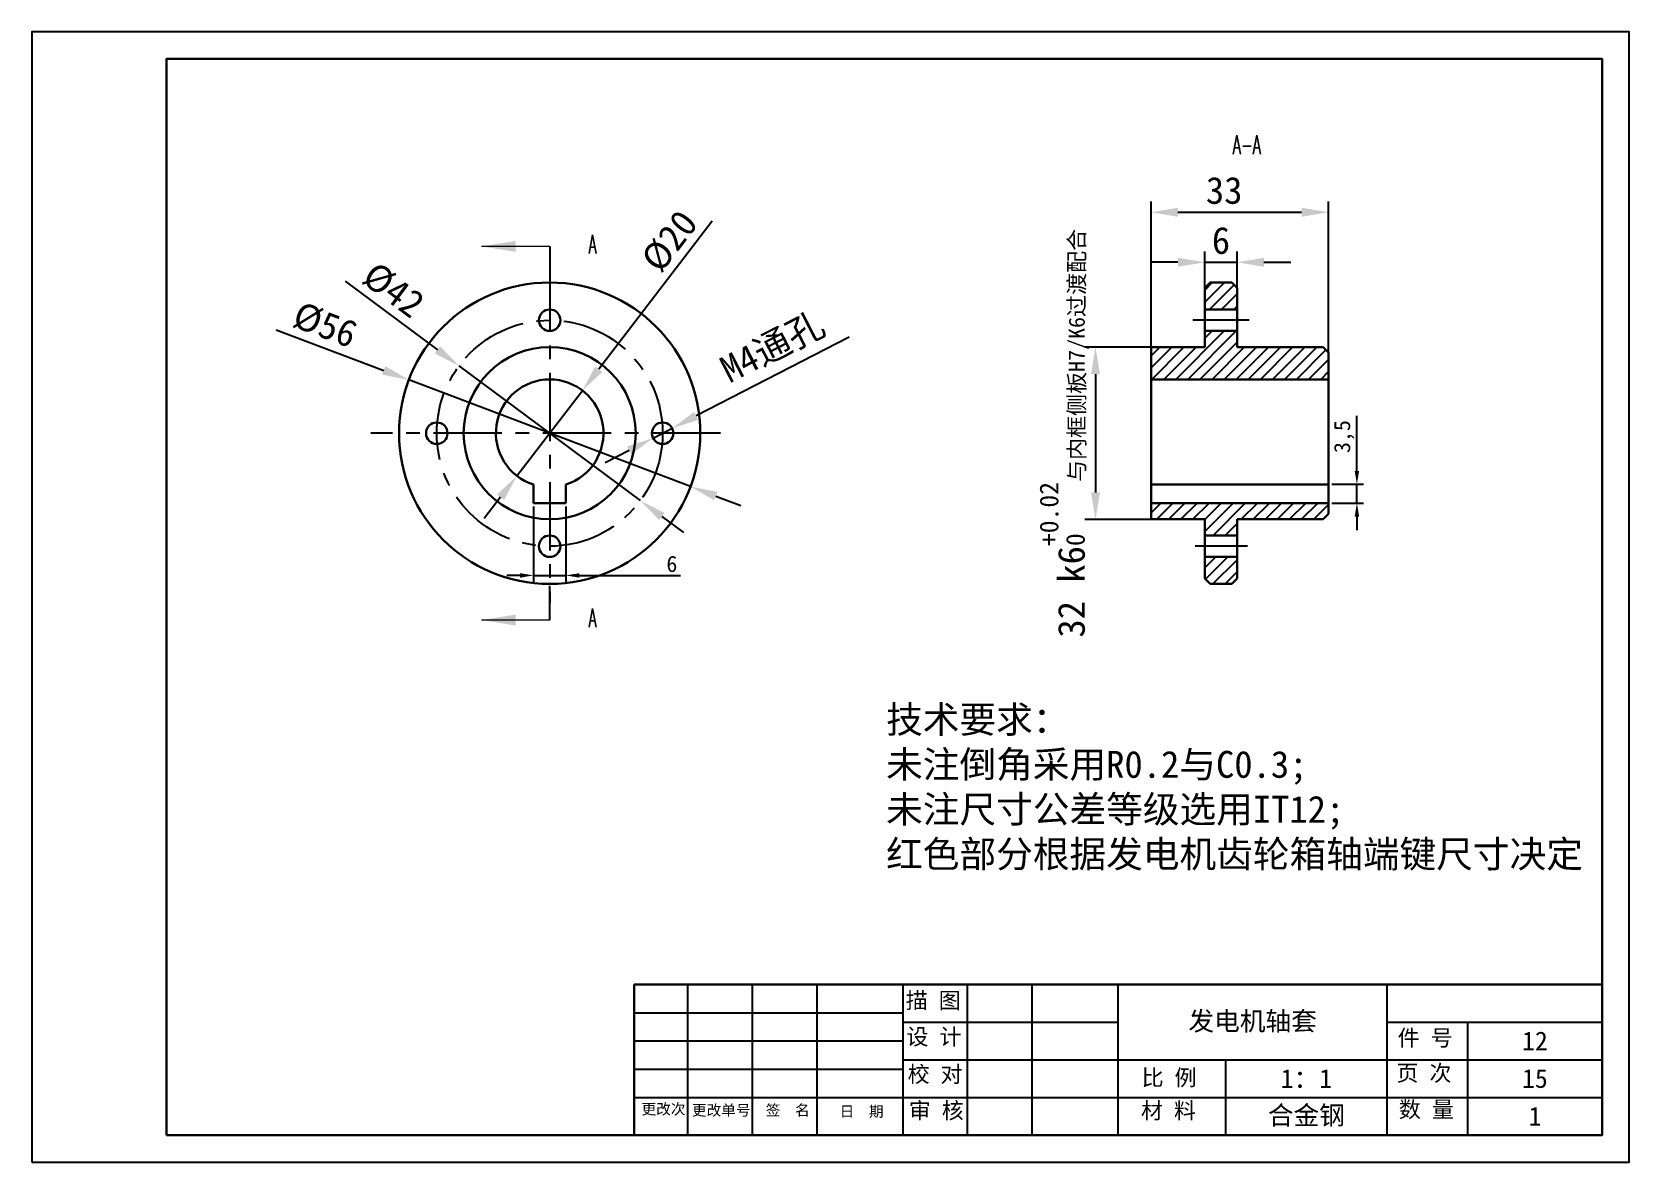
# Model space of a CAD drawing. Header units: millimetres. Extents: x -473 to 6267, y 319 to 3284.
# Drawn here: x 4012 to 4309, y 372.3 to 582.3 of the extents above; entities that cross this region are included whole.
import ezdxf

# ---------------------------------------------------------------- set-up
doc = ezdxf.new("R2010")
doc.units = ezdxf.units.MM
doc.linetypes.add('CENTERX2', pattern=[20.32, 12.7, -2.54, 2.54, -2.54])
for name, color, linetype in [('10', 7, 'Continuous'), ('SLD-0', 7, 'Continuous'), ('轮廓实线层', 170, 'Continuous')]:
    doc.layers.add(name, color=color, linetype=linetype)
for name, color, linetype, lineweight in [('3mm', 7, 'Continuous', 30), ('中心线层', 1, 'CENTERX2', 25), ('标题栏', 7, 'Continuous', 25)]:
    doc.layers.add(name, color=color, linetype=linetype, lineweight=lineweight)
doc.styles.add('SLDTEXTSTYLE4', font='TXT', dxfattribs={"width": 0.566667, "bigfont": 'bigfont'})
doc.dimstyles.new('a3', dxfattribs={"dimtxt": 5, "dimasz": 5, "dimexe": 2, "dimexo": 0, "dimgap": 1.524, "dimtad": 1, "dimdec": 1, "dimzin": 0, "dimtxsty": 'Standard', "dimcen": 2.5, "dimazin": 0, "dimtp": 0.21, "dimtfac": 1, "dimtdec": 1, "dimtmove": 0, "dimatfit": 3, "dimfxl": 1, "dimtzin": 0, "dimarcsym": 0})
doc.dimstyles.new('a4', dxfattribs={"dimtxt": 3, "dimasz": 2.5, "dimexe": 1.25, "dimexo": 0.625, "dimtad": 1, "dimtxsty": 'Standard', "dimcen": 2.5, "dimadec": 0, "dimazin": 0, "dimtfac": 1, "dimtmove": 0, "dimatfit": 3, "dimfxl": 1, "dimarcsym": 0})

msp = doc.modelspace()

# ---------------------------------------------------------------- texts
at = {"color": 7, "linetype": 'Continuous', "char_height": 3.5, "attachment_point": 1, "style": 'SLDTEXTSTYLE4'}
for insert in [(4115.516, 544.642), (4115.516, 475.202)]:
    msp.add_mtext('A', dxfattribs=dict(at, insert=insert))
at = {"layer": '10', "insert": (4237.944, 563.118), "char_height": 3.5, "attachment_point": 2, "style": 'SLDTEXTSTYLE4'}
msp.add_mtext('A-A', dxfattribs=at)
at = {"layer": 'SLD-0', "linetype": 'Continuous', "lineweight": -3, "insert": (4170.852, 457.057), "char_height": 5, "attachment_point": 1}
msp.add_mtext_dynamic_manual_height_columns('{\\fSimSun|b0|i0|c134|p54;技术要求：\\P未注倒角采用R0.2与C0.3;\\P未注尺寸公差等级选用IT12;\\P\\C240;\\c2367469;红色\\C256;部分根据发电机齿轮箱轴端\\C240;\\c2367469;键尺寸决定}', width=122.83668, gutter_width=17.5, heights=[0], dxfattribs=at)
at = {"layer": '标题栏', "attachment_point": 1}
for s, insert, char_height, width in [('{\\fSimSun|b0|i0|c134|p54; 描 图}', (4172.453, 403.869), 3, 12.20894), ('{\\fSimSun|b0|i0|c134|p54;设 计}', (4174.633, 397.114), 3, 11.99092), ('{\\fSimSun|b0|i0|c134|p54;件 号}', (4265.982, 396.896), 3, 14.17108), ('{\\fSimSun|b0|i0|c134|p54;校 对}', (4174.851, 390.141), 3, 11.99092), ('{\\fSimSun|b0|i0|c134|p54;比 例}', (4218.363, 389.519), 3, 12.20893), ('{\\fSimSun|b0|i0|c134|p54;页 次}', (4265.764, 390.359), 3, 14.60712), ('{\\fSimSun|b0|i0|c134|p54;更改次}', (4125.365, 383.167), 2, 9.37414), ('{\\fSimSun|b0|i0|c134|p54;更改单号}', (4134.736, 382.95), 2, 12.42695), ('{\\fSimSun|b0|i0|c134|p54;签  名}', (4148.471, 382.95), 2, 11.99092), ('{\\fSimSun|b0|i0|c134|p54;审 核}', (4175.069, 383.385), 3, 12.20893), ('{\\fSimSun|b0|i0|c134|p54;材 料}', (4218.236, 383.385), 3, 18.09539), ('{\\fSimSun|b0|i0|c134|p54;数 量}', (4266.2, 383.603), 3, 14.60712), ('{\\fSimSun|b0|i0|c134|p54;日  期}', (4162.206, 382.732), 2, 16.13323)]:
    msp.add_mtext(s, dxfattribs=dict(at, insert=insert, char_height=char_height, width=width))
at = {"layer": '标题栏', "linetype": 'Continuous', "lineweight": -3, "char_height": 3.5, "attachment_point": 5}
for s, width, insert in [('{\\fSimSun|b0|i0|c134|p54;发电机轴套}', 50, (4239.009, 398.32)), ('12', 25, (4291.509, 394.82)), ('{\\fSimSun|b0|i0|c134|p54;1：1}', 30, (4249.009, 387.82)), ('15', 25, (4291.509, 387.82)), ('{\\fSimSun|b0|i0|c134|p54;合金钢}', 30, (4249.009, 380.82)), ('1', 25, (4291.509, 380.82))]:
    msp.add_mtext_dynamic_manual_height_columns(s, width=width, gutter_width=17.5, heights=[0], dxfattribs=dict(at, insert=insert))

# ---------------------------------------------------------------- blocks, each defined once
blk = doc.blocks.new('*D104')
at = {"layer": 'Defpoints', "color": 0, "transparency": 16777216}
for p in [(4114.38, 515.69), (4102.2, 499.82)]:
    blk.add_point(p, dxfattribs=at)
at = {"layer": '轮廓实线层', "color": 0, "lineweight": -2, "transparency": 16777216}
for p, q in [((4138.52, 547.15), (4117.42, 519.65)), ((4102.2, 499.82), (4114.38, 515.69)), ((4099.16, 495.85), (4096.11, 491.89))]:
    blk.add_line(p, q, dxfattribs=at)
at = {"layer": '轮廓实线层', "color": 0, "transparency": 16777216}
for points in [[(4116.76, 520.16), (4118.08, 519.15), (4114.38, 515.69)], [(4098.5, 496.36), (4099.82, 495.35), (4102.2, 499.82)]]:
    blk.add_solid(points, dxfattribs=at)
at = {"layer": '轮廓实线层', "color": 0, "lineweight": -3, "transparency": 16777216, "insert": (4130.6, 543.43), "char_height": 5, "attachment_point": 5, "rotation": 52.4983}
blk.add_mtext('%%C20', dxfattribs=at)
blk = doc.blocks.new('*D105')
at = {"layer": 'Defpoints', "color": 0, "transparency": 16777216}
for p in [(4091.43, 520.27), (4125.15, 495.24)]:
    blk.add_point(p, dxfattribs=at)
at = {"layer": '轮廓实线层', "color": 0, "lineweight": -2, "transparency": 16777216}
for p, q in [((4070.24, 536), (4087.41, 523.25)), ((4125.15, 495.24), (4091.43, 520.27)), ((4129.17, 492.26), (4133.18, 489.28))]:
    blk.add_line(p, q, dxfattribs=at)
at = {"layer": '轮廓实线层', "color": 0, "transparency": 16777216}
for points in [[(4087.91, 523.92), (4086.92, 522.58), (4091.43, 520.27)], [(4129.66, 492.93), (4128.67, 491.59), (4125.15, 495.24)]]:
    blk.add_solid(points, dxfattribs=at)
at = {"layer": '轮廓实线层', "color": 0, "lineweight": -3, "transparency": 16777216, "insert": (4079.22, 534.35), "char_height": 5, "attachment_point": 5, "rotation": 323.4116}
blk.add_mtext('%%C42', dxfattribs=at)
blk = doc.blocks.new('*D106')
at = {"layer": 'Defpoints', "color": 0, "transparency": 16777216}
for p in [(4082.1, 517.66), (4134.48, 497.85)]:
    blk.add_point(p, dxfattribs=at)
at = {"layer": '轮廓实线层', "color": 0, "lineweight": -2, "transparency": 16777216}
for p, q in [((4057.42, 526.99), (4077.42, 519.43)), ((4134.48, 497.85), (4082.1, 517.66)), ((4139.16, 496.08), (4143.83, 494.31))]:
    blk.add_line(p, q, dxfattribs=at)
at = {"layer": '轮廓实线层', "color": 0, "transparency": 16777216}
for points in [[(4077.72, 520.21), (4077.13, 518.65), (4082.1, 517.66)], [(4139.45, 496.86), (4138.86, 495.3), (4134.48, 497.85)]]:
    blk.add_solid(points, dxfattribs=at)
at = {"layer": '轮廓实线层', "color": 0, "lineweight": -3, "transparency": 16777216, "insert": (4066.51, 527.86), "char_height": 5, "attachment_point": 5, "rotation": 339.2839}
blk.add_mtext('%%C56', dxfattribs=at)
blk = doc.blocks.new('*D107')
at = {"layer": 'Defpoints', "color": 0, "transparency": 16777216}
for p in [(4131.07, 508.67), (4127.51, 506.84)]:
    blk.add_point(p, dxfattribs=at)
at = {"layer": '轮廓实线层', "color": 0, "lineweight": -2, "transparency": 16777216}
for p, q in [((4164, 525.62), (4135.51, 510.96)), ((4127.51, 506.84), (4131.07, 508.67)), ((4123.06, 504.55), (4118.62, 502.26))]:
    blk.add_line(p, q, dxfattribs=at)
at = {"layer": '轮廓实线层', "color": 0, "transparency": 16777216}
for points in [[(4135.13, 511.7), (4135.89, 510.22), (4131.07, 508.67)], [(4122.68, 505.29), (4123.45, 503.81), (4127.51, 506.84)]]:
    blk.add_solid(points, dxfattribs=at)
at = {"layer": '轮廓实线层', "color": 0, "lineweight": -3, "transparency": 16777216, "insert": (4149.81, 523.64), "char_height": 5, "attachment_point": 5, "rotation": 27.2328}
blk.add_mtext('M4{\\fSimSun|b0|i0|c134|p2;通孔}', dxfattribs=at)
blk = doc.blocks.new('*D108')
at = {"layer": 'Defpoints', "color": 0, "transparency": 16777216}
for p in [(4236.12, 539.52), (4230.12, 526.75), (4236.12, 526.75)]:
    blk.add_point(p, dxfattribs=at)
at = {"layer": '轮廓实线层', "color": 0, "lineweight": -2, "transparency": 16777216}
for p, q in [((4230.12, 526.75), (4230.12, 541.52)), ((4236.12, 526.75), (4236.12, 541.52)), ((4225.12, 539.52), (4220.12, 539.52)), ((4230.12, 539.52), (4236.12, 539.52)), ((4241.12, 539.52), (4246.12, 539.52))]:
    blk.add_line(p, q, dxfattribs=at)
at = {"layer": '轮廓实线层', "color": 0, "transparency": 16777216}
for points in [[(4225.12, 540.36), (4225.12, 538.69), (4230.12, 539.52)], [(4241.12, 540.36), (4241.12, 538.69), (4236.12, 539.52)]]:
    blk.add_solid(points, dxfattribs=at)
at = {"layer": '轮廓实线层', "color": 0, "lineweight": -3, "transparency": 16777216, "insert": (4233.12, 543.55), "char_height": 5, "attachment_point": 5}
blk.add_mtext('6', dxfattribs=at)
blk = doc.blocks.new('*D109')
at = {"layer": 'Defpoints', "color": 0, "transparency": 16777216}
for p in [(4253.12, 548.81), (4253.12, 494.75), (4220.12, 491.75)]:
    blk.add_point(p, dxfattribs=at)
at = {"layer": '轮廓实线层', "color": 0, "lineweight": -2, "transparency": 16777216}
for p, q in [((4220.12, 491.75), (4220.12, 550.81)), ((4253.12, 494.75), (4253.12, 550.81)), ((4225.12, 548.81), (4248.12, 548.81))]:
    blk.add_line(p, q, dxfattribs=at)
at = {"layer": '轮廓实线层', "color": 0, "transparency": 16777216}
for points in [[(4225.12, 549.65), (4225.12, 547.98), (4220.12, 548.81)], [(4248.12, 549.65), (4248.12, 547.98), (4253.12, 548.81)]]:
    blk.add_solid(points, dxfattribs=at)
at = {"layer": '轮廓实线层', "color": 0, "lineweight": -3, "transparency": 16777216, "insert": (4233.72, 552.84), "char_height": 5, "attachment_point": 5}
blk.add_mtext('33', dxfattribs=at)
blk = doc.blocks.new('*D14')
at = {"layer": 'Defpoints', "color": 0, "transparency": 16777216}
for p in [(4220.12, 523.75), (4209.79, 491.75), (4220.12, 491.75)]:
    blk.add_point(p, dxfattribs=at)
at = {"layer": '轮廓实线层', "color": 0, "lineweight": -2, "transparency": 16777216}
for p, q in [((4220.12, 523.75), (4207.79, 523.75)), ((4209.79, 518.75), (4209.79, 496.75)), ((4220.12, 491.75), (4207.79, 491.75))]:
    blk.add_line(p, q, dxfattribs=at)
at = {"layer": '轮廓实线层', "color": 0, "transparency": 16777216}
for points in [[(4208.96, 518.75), (4210.62, 518.75), (4209.79, 523.75)], [(4208.96, 496.75), (4210.62, 496.75), (4209.79, 491.75)]]:
    blk.add_solid(points, dxfattribs=at)
at = {"layer": '轮廓实线层', "color": 0, "lineweight": -3, "transparency": 16777216, "insert": (4203.96, 507.75), "char_height": 5, "width": 127.2892, "attachment_point": 5, "rotation": 90}
blk.add_mtext('32 k6{\\H0.7x;\\S+0.02^ 0;\\fSimSun|b0|i0|c134|p54;\\H0.85714x;与内框侧板\\Ftxt|c134;H7\\fSimSun|b0|i0|c134|p54;/K6过渡配合}', dxfattribs=at)
blk = doc.blocks.new('*D15')
at = {"layer": 'Defpoints', "color": 0, "transparency": 16777216}
for p in [(4253.12, 498.26), (4253.12, 494.75), (4258.4, 494.75)]:
    blk.add_point(p, dxfattribs=at)
at = {"layer": '中心线层', "color": 0, "lineweight": -2, "transparency": 16777216}
for p, q in [((4258.4, 500.76), (4258.4, 511.01)), ((4253.74, 498.26), (4259.65, 498.26)), ((4258.4, 494.75), (4258.4, 498.26)), ((4253.74, 494.75), (4259.65, 494.75)), ((4258.4, 492.25), (4258.4, 489.75))]:
    blk.add_line(p, q, dxfattribs=at)
at = {"layer": '中心线层', "color": 0, "transparency": 16777216}
for points in [[(4257.98, 500.76), (4258.82, 500.76), (4258.4, 498.26)], [(4257.98, 492.25), (4258.82, 492.25), (4258.4, 494.75)]]:
    blk.add_solid(points, dxfattribs=at)
at = {"layer": '中心线层', "color": 0, "lineweight": -3, "transparency": 16777216, "insert": (4256.03, 507.13), "char_height": 3, "attachment_point": 5, "rotation": 90}
blk.add_mtext('{\\C1;3,5}', dxfattribs=at)
blk = doc.blocks.new('*D16')
at = {"layer": 'Defpoints', "color": 0, "transparency": 16777216}
for p in [(4105.29, 494.75), (4111.29, 494.75), (4111.29, 481.33)]:
    blk.add_point(p, dxfattribs=at)
at = {"layer": '轮廓实线层', "color": 0, "lineweight": -2, "transparency": 16777216}
for p, q in [((4105.29, 494.13), (4105.29, 480.08)), ((4111.29, 494.13), (4111.29, 480.08)), ((4102.79, 481.33), (4100.29, 481.33)), ((4105.29, 481.33), (4111.29, 481.33)), ((4113.79, 481.33), (4132.64, 481.33))]:
    blk.add_line(p, q, dxfattribs=at)
at = {"layer": '轮廓实线层', "color": 0, "transparency": 16777216}
for points in [[(4102.79, 481.74), (4102.79, 480.91), (4105.29, 481.33)], [(4113.79, 481.74), (4113.79, 480.91), (4111.29, 481.33)]]:
    blk.add_solid(points, dxfattribs=at)
at = {"layer": '轮廓实线层', "color": 0, "lineweight": -3, "transparency": 16777216, "insert": (4131.01, 483.45), "char_height": 3, "attachment_point": 5}
blk.add_mtext('{\\C1;6}', dxfattribs=at)

# ---------------------------------------------------------------- dimensions: what is measured, and where the dimension line sits
at = {"layer": '中心线层', "lineweight": -3}
dim = msp.add_linear_dim(base=(4258.401, 494.754), p1=(4253.117, 498.255), p2=(4253.117, 494.754), angle=90, text='{\\C1;<>}', dimstyle='a4', dxfattribs=at)
dim.commit()
dim.dimension.update_dxf_attribs({"geometry": '*D15', "text_midpoint": (4258.401, 507.13), "dimtype": 160})
at = {"layer": '轮廓实线层', "lineweight": -3}
dim = msp.add_linear_dim(base=(4209.789, 491.754), p1=(4220.117, 523.754), p2=(4220.117, 491.754), angle=90, text='32 k6{\\H0.7x;\\S+0.02^ 0;\\fSimSun|b0|i0|c134|p54;\\H0.85714x;与内框侧板\\Ftxt|c134;H7\\fSimSun|b0|i0|c134|p54;/K6过渡配合}', dimstyle='a3', dxfattribs=at)
dim.commit()
dim.dimension.update_dxf_attribs({"geometry": '*D14', "text_midpoint": (4209.789, 507.754), "dimtype": 160})
for base, p1, p2, text, picture, middle in [((4253.117, 548.814), (4220.117, 491.754), (4253.117, 494.754), '33', '*D109', (4233.721, 548.814)), ((4236.117, 539.522), (4230.117, 526.754), (4236.117, 526.754), '6', '*D108', (4233.117, 539.522))]:
    dim = msp.add_linear_dim(base=base, p1=p1, p2=p2, text=text, dimstyle='a3', dxfattribs=at)
    dim.commit()
    dim.dimension.update_dxf_attribs({"geometry": picture, "text_midpoint": middle, "dimtype": 160})
dim = msp.add_diameter_dim_2p(p1=(4102.201, 499.821), p2=(4114.377, 515.688), text='%%C20', dimstyle='a3', dxfattribs=at)
dim.commit()
dim.dimension.update_dxf_attribs({"geometry": '*D104', "text_midpoint": (4133.788, 540.984), "dimtype": 163})
for p1, p2, text, picture, middle in [((4125.151, 495.237), (4091.427, 520.272), '%%C42', '*D105', (4079.22, 534.346)), ((4134.479, 497.85), (4082.099, 517.659), '%%C56', '*D106', (4066.508, 527.858)), ((4127.511, 506.839), (4131.067, 508.67), 'M4{\\fSimSun|b0|i0|c134|p2;通孔}', '*D107', (4149.814, 523.644))]:
    dim = msp.add_diameter_dim_2p(p1=p1, p2=p2, text=text, dimstyle='a3', dxfattribs=at)
    dim.commit()
    dim.dimension.update_dxf_attribs({"geometry": picture, "text_midpoint": middle})
at = {"layer": '轮廓实线层', "color": 1, "lineweight": -3}
dim = msp.add_linear_dim(base=(4111.289, 481.327), p1=(4105.289, 494.754), p2=(4111.289, 494.754), text='{\\C1;<>}', dimstyle='a4', dxfattribs=at)
dim.commit()
dim.dimension.update_dxf_attribs({"geometry": '*D16', "text_midpoint": (4131.011, 481.327), "dimtype": 160})

# ---------------------------------------------------------------- hatches: boundary and pattern name
at = {"layer": '轮廓实线层', "lineweight": -3}
h = msp.add_hatch(dxfattribs=at)
h.set_pattern_fill('ANSI31', color=5, scale=0.5)
h.set_pattern_definition([(45, (7991.4977, 2544.5994), (-1.122532, 1.122532), [])])
h.paths.add_polyline_path([(4231.117, 535.754), (4230.117, 534.754), (4230.117, 530.754), (4236.117, 530.754), (4236.117, 534.754), (4235.117, 535.754)])
h.paths.add_polyline_path([(4253.117, 517.754), (4253.117, 522.754), (4252.117, 523.754), (4236.117, 523.754), (4236.117, 526.754), (4230.117, 526.754), (4230.117, 523.754), (4220.117, 523.754), (4220.117, 517.754)])
h.paths.add_polyline_path([(4220.117, 494.754), (4220.117, 491.754), (4230.117, 491.754), (4230.117, 488.754), (4236.117, 488.754), (4236.117, 491.754), (4252.117, 491.754), (4253.117, 492.754), (4253.117, 494.754)])
h.paths.add_polyline_path([(4230.117, 484.754), (4230.117, 480.754), (4231.117, 479.754), (4235.117, 479.754), (4236.117, 480.754), (4236.117, 484.754)])

# ---------------------------------------------------------------- linework, layer by layer
at = {"color": 7, "linetype": 'Continuous', "lineweight": 18}
for p, q in [((4108.289, 542.474), (4095.589, 542.474)), ((4108.289, 473.034), (4095.589, 473.034))]:
    msp.add_line(p, q, dxfattribs=at)
at = {"color": 7, "lineweight": -3}
msp.add_line((4108.289, 542.474), (4108.289, 536.124), dxfattribs=at)
at = {"color": 7}
msp.add_line((4108.289, 473.034), (4108.289, 479.384), dxfattribs=at)
at = {"color": 7, "linetype": 'Continuous', "lineweight": 18}
for points in [[(4095.589, 542.474), (4101.939, 541.458), (4101.939, 543.49)], [(4095.589, 473.034), (4101.939, 472.018), (4101.939, 474.05)]]:
    msp.add_solid(points, dxfattribs=at)
at = {"layer": '10'}
msp.add_lwpolyline([(4012.009, 372.32), (4309.009, 372.32), (4309.009, 582.32), (4012.009, 582.32)], close=True, dxfattribs=at)
at = {"layer": '3mm'}
for p, q in [((4230.117, 534.754), (4231.117, 535.754)), ((4230.117, 530.754), (4230.117, 534.754)), ((4235.117, 535.754), (4231.117, 535.754)), ((4235.117, 535.754), (4236.117, 534.754)), ((4236.117, 530.754), (4236.117, 534.754)), ((4230.117, 530.754), (4230.117, 526.754)), ((4230.117, 530.754), (4236.117, 530.754)), ((4236.117, 526.754), (4236.117, 530.754)), ((4230.117, 523.754), (4230.117, 526.754)), ((4236.117, 526.754), (4230.117, 526.754)), ((4236.117, 523.754), (4236.117, 526.754)), ((4220.117, 517.754), (4220.117, 523.754)), ((4230.117, 523.754), (4220.117, 523.754)), ((4252.117, 523.754), (4236.117, 523.754)), ((4252.117, 523.754), (4253.117, 522.754)), ((4253.117, 517.754), (4253.117, 522.754)), ((4220.117, 517.754), (4220.117, 498.215)), ((4220.117, 517.754), (4253.117, 517.754)), ((4253.117, 498.215), (4253.117, 517.754)), ((4105.289, 494.754), (4105.289, 498.215)), ((4111.289, 494.754), (4111.289, 498.215)), ((4220.117, 498.255), (4253.117, 498.255)), ((4220.117, 494.754), (4220.117, 498.215)), ((4253.117, 494.754), (4253.117, 498.215)), ((4105.289, 494.754), (4111.289, 494.754)), ((4220.117, 491.754), (4220.117, 494.754)), ((4253.117, 494.754), (4220.117, 494.754)), ((4253.117, 492.754), (4253.117, 494.754)), ((4220.117, 491.754), (4230.117, 491.754)), ((4230.117, 488.754), (4230.117, 491.754)), ((4236.117, 491.754), (4252.117, 491.754)), ((4236.117, 488.754), (4236.117, 491.754)), ((4253.117, 492.754), (4252.117, 491.754)), ((4230.117, 488.754), (4236.117, 488.754)), ((4230.117, 488.754), (4230.117, 484.754)), ((4236.117, 484.754), (4236.117, 488.754)), ((4236.117, 484.754), (4230.117, 484.754)), ((4230.117, 480.754), (4230.117, 484.754)), ((4236.117, 480.754), (4236.117, 484.754)), ((4231.117, 479.754), (4230.117, 480.754)), ((4231.117, 479.754), (4235.117, 479.754)), ((4236.117, 480.754), (4235.117, 479.754)), ((4124.009, 405.32), (4124.009, 377.32)), ((4124.009, 405.32), (4304.009, 405.32))]:
    msp.add_line(p, q, dxfattribs=at)
msp.add_lwpolyline([(4037.009, 377.32), (4304.009, 377.32), (4304.009, 577.32), (4037.009, 577.32)], close=True, dxfattribs=at)
for centre, radius in [((4108.289, 507.754), 28), ((4108.289, 528.754), 2), ((4108.289, 507.754), 16), ((4087.289, 507.754), 2), ((4129.289, 507.754), 2), ((4108.289, 486.754), 2)]:
    msp.add_circle(centre, radius, dxfattribs=at)
msp.add_arc((4108.289, 507.754), 10, 287.4576, 252.5424, dxfattribs=at)
at = {"layer": 'Defpoints'}
for p, q in [((4304.009, 377.32), (4304.009, 405.32)), ((4124.009, 377.32), (4304.009, 377.32))]:
    msp.add_line(p, q, dxfattribs=at)
at = {"layer": '中心线层', "lineweight": -3}
for p, q in [((4108.289, 539.299), (4108.289, 476.209)), ((4238.368, 528.754), (4227.882, 528.754)), ((4140.024, 507.754), (4075.04, 507.754)), ((4238.06, 486.754), (4228.293, 486.754))]:
    msp.add_line(p, q, dxfattribs=at)
msp.add_circle((4108.289, 507.754), 21, dxfattribs=at)
at = {"layer": '标题栏'}
for p, q in [((4134.009, 377.32), (4134.009, 405.32)), ((4146.009, 377.32), (4146.009, 405.32)), ((4158.009, 377.32), (4158.009, 405.32)), ((4174.009, 377.32), (4174.009, 405.32)), ((4186.009, 377.32), (4186.009, 405.32)), ((4198.009, 377.32), (4198.009, 405.32)), ((4214.009, 377.32), (4214.009, 405.32)), ((4264.009, 377.32), (4264.009, 405.32)), ((4124.009, 400.07), (4174.009, 400.07)), ((4174.009, 398.32), (4214.009, 398.32)), ((4264.009, 398.32), (4304.009, 398.32)), ((4279.009, 377.32), (4279.009, 398.32)), ((4124.009, 394.82), (4174.009, 394.82)), ((4124.009, 389.57), (4174.009, 389.57)), ((4174.009, 391.32), (4214.009, 391.32)), ((4214.009, 391.32), (4264.009, 391.32)), ((4234.009, 377.32), (4234.009, 391.32)), ((4264.009, 391.32), (4304.009, 391.32)), ((4124.009, 384.32), (4304.009, 384.32))]:
    msp.add_line(p, q, dxfattribs=at)

msp.set_redraw_order([(e.dxf.handle, doc.entitydb.next_handle()) for e in msp.query("TEXT MTEXT ATTDEF DIMENSION ARC_DIMENSION")])  # texts and dimensions are drawn at this point

doc.saveas('drawing.dxf')
